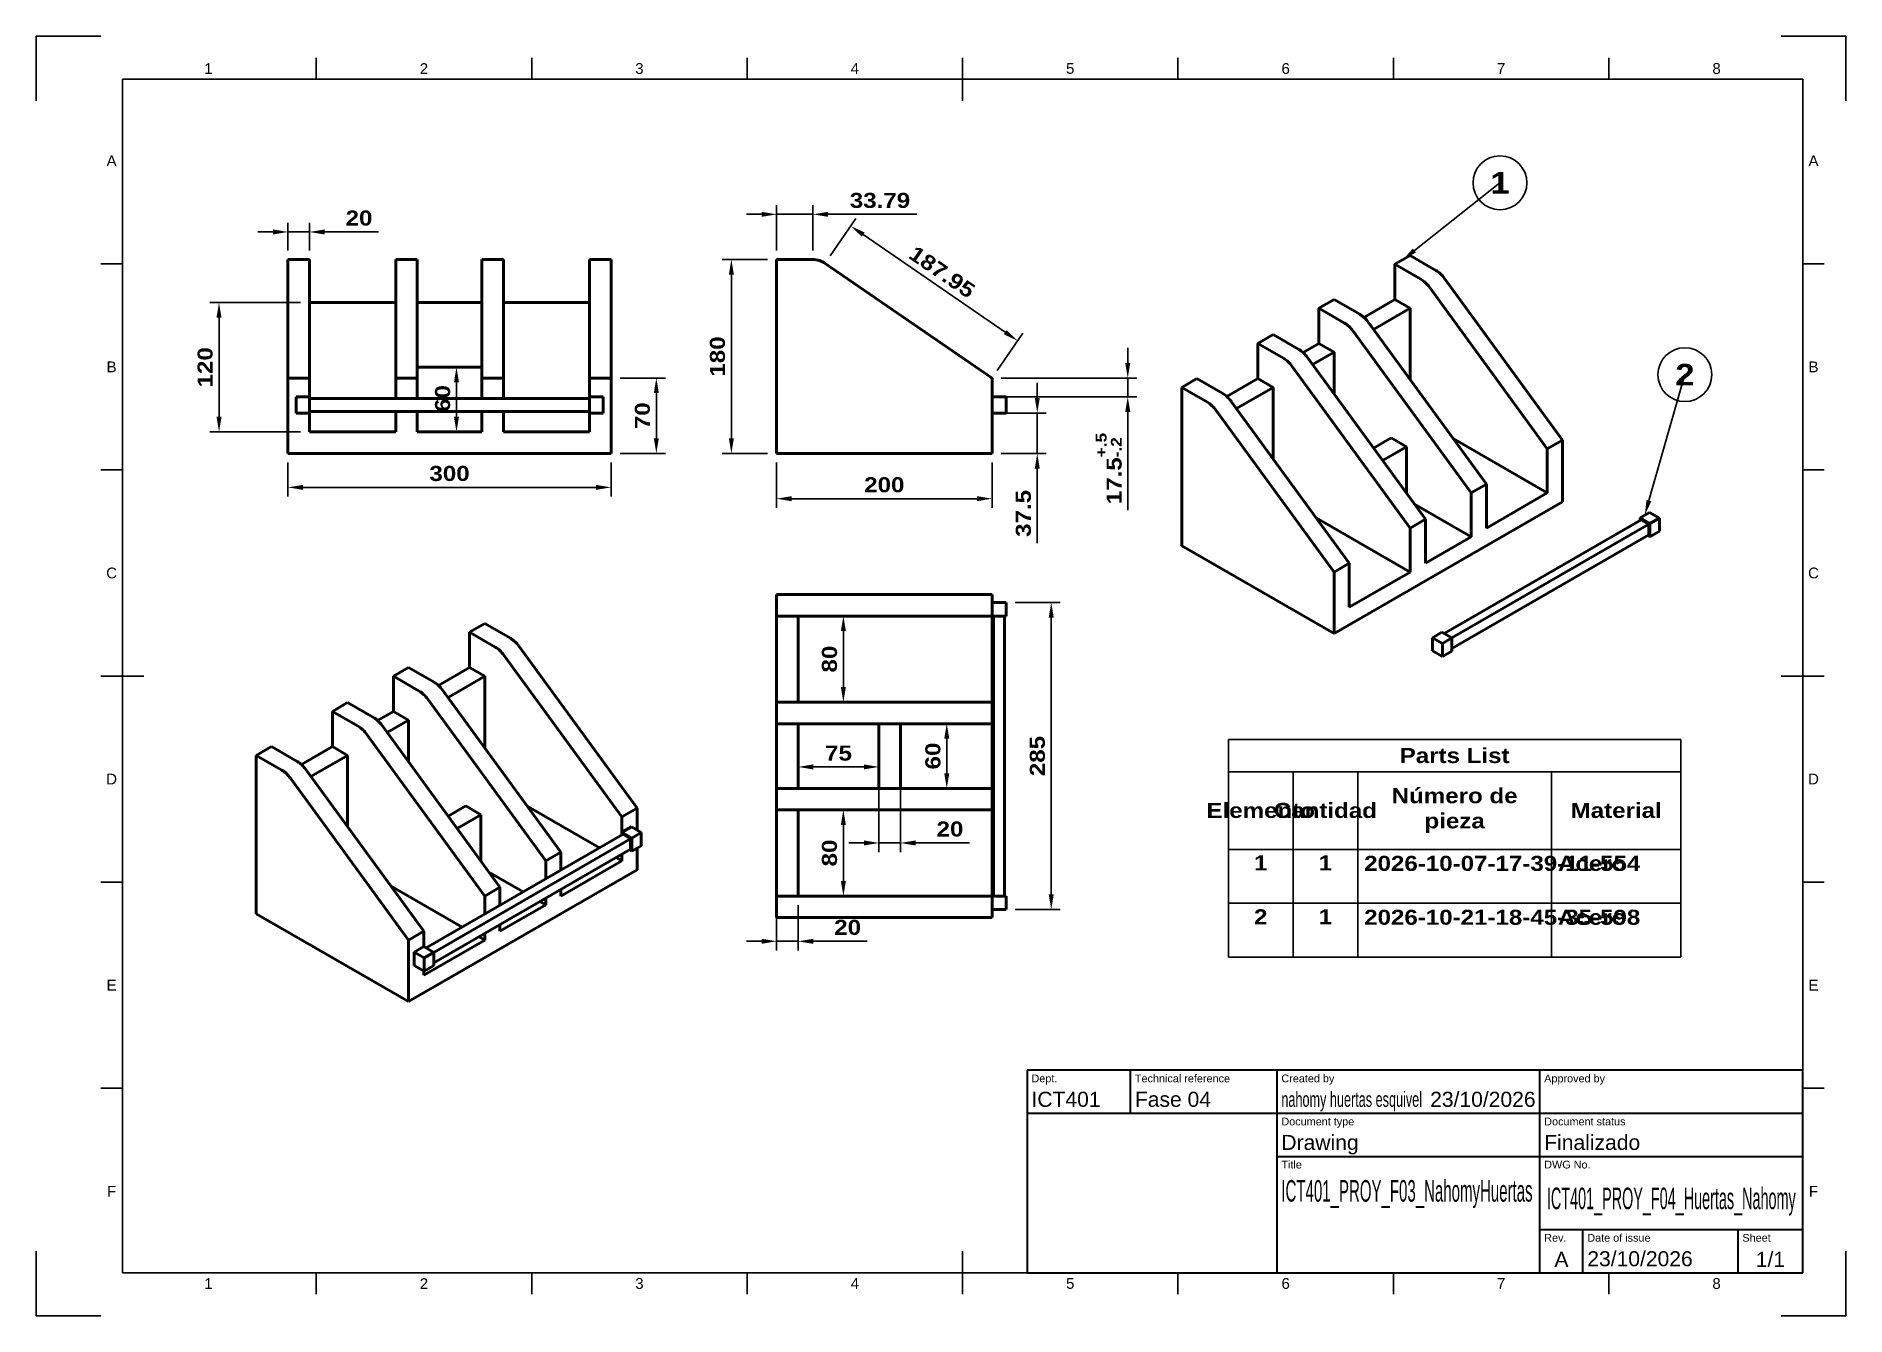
# Model space of a CAD drawing. Header units: millimetres. Extents: x 0 to 420, y 0 to 297.
import ezdxf
from ezdxf import colors
from ezdxf.entities.mleader import LeaderData, LeaderLine
from ezdxf.enums import TextEntityAlignment as Align
from ezdxf.math import Vec2, Vec3

# ---------------------------------------------------------------- set-up
doc = ezdxf.new("R2010")
doc.units = ezdxf.units.MM
doc.header["$LTSCALE"] = 0.75
for name, color, linetype, lineweight in [('Balloons', 7, 'Continuous', 25), ('BORDER', 7, 'Continuous', 25), ('FD_Dimensions', 7, 'Continuous', 25), ('Parts Lists', 7, 'Continuous', 25), ('TITLEBLOCK', 7, 'Continuous', 35), ('Visible', 7, 'Continuous', 50)]:
    doc.layers.add(name, color=color, linetype=linetype, lineweight=lineweight)
doc.styles.add('FusionTitle', font='arial.ttf')
doc.styles.get("Standard").update_dxf_attribs({"font": ''})
doc.styles.get('Standard').set_extended_font_data('Arial Black')
doc.dimstyles.new('Dim-ISO-25', dxfattribs={"dimtxt": 3.5, "dimasz": 3.5, "dimexe": 2.1, "dimexo": 2.1, "dimgap": 1.4, "dimtad": 1, "dimzin": 12, "dimdsep": 46, "dimtxsty": 'Standard', "dimcen": 0, "dimazin": 3, "dimtp": 0.1, "dimtm": 0.1, "dimtfac": 0.714286, "dimtmove": 0, "dimatfit": 3, "dimfxl": 1, "dimtzin": 12, "dimarcsym": 0})

msp = doc.modelspace()

# ---------------------------------------------------------------- blocks, each defined once
blk = doc.blocks.new('ISO_A3_SHEET')
at = {"layer": 'BORDER'}
for p, q in [((65, 292), (65, 287)), ((115, 292), (115, 287)), ((165, 292), (165, 287)), ((215, 292), (215, 282)), ((265, 292), (265, 287)), ((315, 292), (315, 287)), ((365, 292), (365, 287)), ((410, 287), (20, 287)), ((20, 287), (20, 10)), ((410, 287), (410, 10)), ((15, 244.16666), (20, 244.16666)), ((415, 244.16666), (410, 244.16666)), ((15, 196.33333), (20, 196.33333)), ((415, 196.33333), (410, 196.33333)), ((15, 148.5), (25, 148.5)), ((415, 148.5), (405, 148.5)), ((15, 100.66667), (20, 100.66667)), ((415, 100.66667), (410, 100.66667)), ((15, 52.83334), (20, 52.83334)), ((415, 52.83334), (410, 52.83334)), ((215, 5), (215, 15)), ((20, 10), (410, 10)), ((65, 5), (65, 10)), ((115, 5), (115, 10)), ((165, 5), (165, 10)), ((265, 5), (265, 10)), ((315, 5), (315, 10)), ((365, 5), (365, 10))]:
    blk.add_line(p, q, dxfattribs=at)
at = {"layer": 'Defpoints'}
for p, q in [((15, 297), (0, 297)), ((0, 297), (0, 282)), ((420, 297), (405, 297)), ((420, 282), (420, 297)), ((0, 15), (0, 0)), ((420, 0), (420, 15)), ((0, 0), (15, 0)), ((405, 0), (420, 0))]:
    blk.add_line(p, q, dxfattribs=at)
at = {"layer": 'BORDER', "style": 'FusionTitle'}
for s, p in [('1', (40, 289.5)), ('2', (90, 289.5)), ('3', (140, 289.5)), ('4', (190, 289.5)), ('5', (240, 289.5)), ('6', (290, 289.5)), ('7', (340, 289.5)), ('8', (390, 289.5)), ('A', (17.5, 268.08333)), ('A', (412.5, 268.08333)), ('B', (17.5, 220.25)), ('B', (412.5, 220.25)), ('C', (17.5, 172.41667)), ('C', (412.5, 172.41667)), ('D', (17.5, 124.58334)), ('D', (412.5, 124.58334)), ('E', (17.5, 76.75001)), ('E', (412.5, 76.75001)), ('F', (17.5, 28.91668)), ('F', (412.5, 28.91668)), ('1', (40, 7.5)), ('2', (90, 7.5)), ('3', (140, 7.5)), ('4', (190, 7.5)), ('5', (240, 7.5)), ('6', (290, 7.5)), ('7', (340, 7.5)), ('8', (390, 7.5))]:
    blk.add_text(s, height=2.5, dxfattribs=at).set_placement(p, align=Align.MIDDLE)
blk = doc.blocks.new('ISO_TITLEBLOCK')
at = {"layer": 'TITLEBLOCK'}
for p, q in [((0, 47), (-180, 47)), ((-180, 47), (-180, 0)), ((-156, 37), (-156, 47)), ((-122, 0), (-122, 47)), ((-61, 0), (-61, 47)), ((0, 0), (0, 47)), ((-180, 37), (0, 37)), ((-122, 27), (0, 27)), ((-61, 10), (0, 10)), ((-51, 0), (-51, 10)), ((-15, 0), (-15, 10)), ((-180, 0), (0, 0))]:
    blk.add_line(p, q, dxfattribs=at)
at = {"layer": 'TITLEBLOCK', "style": 'FusionTitle'}
for s, p in [('Dept.', (-179, 46)), ('Technical reference', (-155, 46)), ('Created by', (-121, 46)), ('Approved by', (-60, 46)), ('Document type', (-121, 36)), ('Document status', (-60, 36)), ('Title', (-121, 26)), ('DWG No.', (-60, 26)), ('Rev.', (-60, 9)), ('Date of issue', (-50, 9)), ('Sheet', (-14, 9))]:
    blk.add_text(s, height=1.8, dxfattribs=at).set_placement(p, align=Align.TOP_LEFT)
for tag, height, p in [('DEPT', 3.5, (-179, 42)), ('TECHNICAL_REFERENCE', 3.5, (-155, 42)), ('CREATED_BY', 3.5, (-121, 42)), ('APPROVED_BY', 3.5, (-60, 42)), ('DOCUMENT_TYPE', 3.5, (-121, 32)), ('DOCUMENT_STATUS', 3.5, (-60, 32)), ('TITLE_1', 5, (-121, 21.5)), ('TITLE_2', 5, (-121, 14)), ('TITLE_3', 5, (-121, 6.5)), ('DATE_OF_ISSUE', 3.5, (-50, 5))]:
    blk.add_attdef(tag, text='', height=height, dxfattribs=at).set_placement(p, align=Align.TOP_LEFT)
for tag, p in [('CREATED_DATE', (-62, 42)), ('APPROVED_DATE', (-0.99, 42))]:
    blk.add_attdef(tag, text='', height=3.5, dxfattribs=at).set_placement(p, align=Align.TOP_RIGHT)
for tag, height, p in [('DRAWING_NUMBER', 5, (-30.5, 19.75)), ('REV', 3.5, (-56, 4.85)), ('SHEET', 3.5, (-7.5, 4.85))]:
    blk.add_attdef(tag, text='', height=height, dxfattribs=at).set_placement(p, align=Align.TOP_CENTER)
blk = doc.blocks.new('*T48')
at = {"layer": 'Parts Lists', "color": 0, "linetype": 'ByBlock', "lineweight": -2, "transparency": 16777216}
for p, q in [((0, 0), (105, 0)), ((0, 0), (0, -50.515416)), ((105, 0), (105, -50.515416)), ((0, -7.466667), (105, -7.466667)), ((15, -7.466667), (15, -50.515416)), ((30, -7.466667), (30, -50.515416)), ((75, -7.466667), (75, -50.515416)), ((0, -25.490632), (105, -25.490632)), ((0, -38.003024), (105, -38.003024)), ((0, -50.515416), (105, -50.515416))]:
    blk.add_line(p, q, dxfattribs=at)
at = {"layer": 'Parts Lists', "color": 0, "transparency": 16777216, "char_height": 3.5}
for s, insert, width, attachment_point in [('Parts List', (52.5, -3.733333), 102.2, 5), ('Número de pieza', (52.5, -16.478649), 42.2, 5), ('Elemento', (7.5, -16.478649), 12.2, 5), ('Cantidad', (22.5, -16.478649), 12.2, 5), ('Material', (90, -16.478649), 27.2, 5), ('1', (7.5, -26.890632), 12.2, 2), ('1', (22.5, -26.890632), 12.2, 2), ('2026-10-07-17-39-11-554', (31.5, -26.990632), 42, 1), ('Acero', (76.5, -26.990632), 27, 1), ('2', (7.5, -39.403024), 12.2, 2), ('1', (22.5, -39.403024), 12.2, 2), ('2026-10-21-18-45-35-598', (31.5, -39.503024), 42, 1), ('Acero', (76.5, -39.503024), 27, 1)]:
    blk.add_mtext(s, dxfattribs=dict(at, insert=insert, width=width, attachment_point=attachment_point))
blk = doc.blocks.new('*B10')
at = {"transparency": 16777216}
for start, end in [(90, 270), (270, 90)]:
    blk.add_arc((0, 0), 6.25, start, end, dxfattribs=at)
at = {"transparency": 16777216, "insert": (0, 0), "char_height": 5, "attachment_point": 5}
blk.add_mtext('1', dxfattribs=at)
blk = doc.blocks.new('*B11')
at = {"transparency": 16777216}
for start, end in [(90, 270), (270, 90)]:
    blk.add_arc((0, 0), 6.25, start, end, dxfattribs=at)
at = {"transparency": 16777216, "insert": (0, 0), "char_height": 5, "attachment_point": 5}
blk.add_mtext('2', dxfattribs=at)
blk = doc.blocks.new('*D30')
at = {"layer": 'Defpoints', "color": 0, "transparency": 16777216}
for p in [(171.841828, 200.153643), (221.841828, 200.153643), (221.841828, 189.653643)]:
    blk.add_point(p, dxfattribs=at)
at = {"layer": 'FD_Dimensions', "color": 0, "lineweight": -2, "transparency": 16777216}
for p, q in [((171.841828, 198.053643), (171.841828, 187.553643)), ((221.841828, 198.053643), (221.841828, 187.553643)), ((175.341828, 189.653643), (218.341828, 189.653643))]:
    blk.add_line(p, q, dxfattribs=at)
at = {"layer": 'FD_Dimensions', "color": 0, "transparency": 16777216}
for points in [[(175.341828, 190.236976), (175.341828, 189.070309), (171.841828, 189.653643)], [(218.341828, 190.236976), (218.341828, 189.070309), (221.841828, 189.653643)]]:
    blk.add_solid(points, dxfattribs=at)
at = {"layer": 'FD_Dimensions', "color": 0, "transparency": 16777216, "insert": (196.841828, 192.863329), "char_height": 3.5, "attachment_point": 5}
blk.add_mtext('200', dxfattribs=at)
blk = doc.blocks.new('*D31')
at = {"layer": 'Defpoints', "color": 0, "transparency": 16777216}
for p in [(58.431982, 200.153643), (133.431982, 200.153643), (133.431982, 192.276682)]:
    blk.add_point(p, dxfattribs=at)
at = {"layer": 'FD_Dimensions', "color": 0, "lineweight": -2, "transparency": 16777216}
for p, q in [((58.431982, 198.053643), (58.431982, 190.176682)), ((133.431982, 198.053643), (133.431982, 190.176682)), ((61.931982, 192.276682), (129.931982, 192.276682))]:
    blk.add_line(p, q, dxfattribs=at)
at = {"layer": 'FD_Dimensions', "color": 0, "transparency": 16777216}
for points in [[(61.931982, 192.860015), (61.931982, 191.693349), (58.431982, 192.276682)], [(129.931982, 192.860015), (129.931982, 191.693349), (133.431982, 192.276682)]]:
    blk.add_solid(points, dxfattribs=at)
at = {"layer": 'FD_Dimensions', "color": 0, "transparency": 16777216, "insert": (95.931982, 195.486368), "char_height": 3.5, "attachment_point": 5}
blk.add_mtext('300', dxfattribs=at)
blk = doc.blocks.new('*D32')
at = {"layer": 'Defpoints', "color": 0, "transparency": 16777216}
for p in [(180.288879, 255.653643), (171.841828, 245.153643), (180.288879, 245.153643)]:
    blk.add_point(p, dxfattribs=at)
at = {"layer": 'FD_Dimensions', "color": 0, "lineweight": -2, "transparency": 16777216}
for p, q in [((171.841828, 247.253643), (171.841828, 257.753643)), ((180.288879, 247.253643), (180.288879, 257.753643)), ((168.341828, 255.653643), (164.841828, 255.653643)), ((171.841828, 255.653643), (180.288879, 255.653643)), ((183.788879, 255.653643), (204.382535, 255.653643))]:
    blk.add_line(p, q, dxfattribs=at)
at = {"layer": 'FD_Dimensions', "color": 0, "transparency": 16777216}
for points in [[(168.341828, 256.236976), (168.341828, 255.070309), (171.841828, 255.653643)], [(183.788879, 256.236976), (183.788879, 255.070309), (180.288879, 255.653643)]]:
    blk.add_solid(points, dxfattribs=at)
at = {"layer": 'FD_Dimensions', "color": 0, "transparency": 16777216, "insert": (195.835707, 258.863329), "char_height": 3.5, "attachment_point": 5}
blk.add_mtext('33.79', dxfattribs=at)
blk = doc.blocks.new('*D33')
at = {"layer": 'Defpoints', "color": 0, "transparency": 16777216}
for p in [(183.121523, 244.273852), (227.790381, 226.306083), (221.841828, 217.653643)]:
    blk.add_point(p, dxfattribs=at)
at = {"layer": 'FD_Dimensions', "color": 0, "lineweight": -2, "transparency": 16777216}
for p, q in [((184.311234, 246.00434), (190.259786, 254.65678)), ((191.954223, 250.943442), (224.906234, 228.288934)), ((223.031539, 219.384131), (228.980091, 228.036571))]:
    blk.add_line(p, q, dxfattribs=at)
at = {"layer": 'FD_Dimensions', "color": 0, "transparency": 16777216}
for points in [[(192.284698, 251.424133), (191.623747, 250.46275), (189.070076, 252.926292)], [(225.236709, 228.769625), (224.575759, 227.808243), (227.790381, 226.306083)]]:
    blk.add_solid(points, dxfattribs=at)
at = {"layer": 'FD_Dimensions', "color": 0, "transparency": 16777216, "insert": (210.248608, 242.261104), "char_height": 3.5, "attachment_point": 5, "rotation": 325.49147111}
blk.add_mtext('187.95', dxfattribs=at)
blk = doc.blocks.new('*D34')
at = {"layer": 'Defpoints', "color": 0, "transparency": 16777216}
for p in [(225.091828, 165.55035), (225.091828, 94.30035), (235.591828, 94.30035)]:
    blk.add_point(p, dxfattribs=at)
at = {"layer": 'FD_Dimensions', "color": 0, "lineweight": -2, "transparency": 16777216}
for p, q in [((227.191828, 165.55035), (237.691828, 165.55035)), ((235.591828, 162.05035), (235.591828, 97.80035)), ((227.191828, 94.30035), (237.691828, 94.30035))]:
    blk.add_line(p, q, dxfattribs=at)
at = {"layer": 'FD_Dimensions', "color": 0, "transparency": 16777216}
for points in [[(235.008495, 162.05035), (236.175161, 162.05035), (235.591828, 165.55035)], [(235.008495, 97.80035), (236.175161, 97.80035), (235.591828, 94.30035)]]:
    blk.add_solid(points, dxfattribs=at)
at = {"layer": 'FD_Dimensions', "color": 0, "transparency": 16777216, "insert": (232.382142, 129.92535), "char_height": 3.5, "attachment_point": 5, "rotation": 90}
blk.add_mtext('285', dxfattribs=at)
blk = doc.blocks.new('*D35')
at = {"layer": 'Defpoints', "color": 0, "transparency": 16777216}
for p in [(161.341828, 245.153643), (171.841828, 245.153643), (171.841828, 200.153643)]:
    blk.add_point(p, dxfattribs=at)
at = {"layer": 'FD_Dimensions', "color": 0, "lineweight": -2, "transparency": 16777216}
for p, q in [((169.741828, 245.153643), (159.241828, 245.153643)), ((161.341828, 203.653643), (161.341828, 241.653643)), ((169.741828, 200.153643), (159.241828, 200.153643))]:
    blk.add_line(p, q, dxfattribs=at)
at = {"layer": 'FD_Dimensions', "color": 0, "transparency": 16777216}
for points in [[(160.758495, 241.653643), (161.925161, 241.653643), (161.341828, 245.153643)], [(160.758495, 203.653643), (161.925161, 203.653643), (161.341828, 200.153643)]]:
    blk.add_solid(points, dxfattribs=at)
at = {"layer": 'FD_Dimensions', "color": 0, "transparency": 16777216, "insert": (158.132142, 222.653643), "char_height": 3.5, "attachment_point": 5, "rotation": 90}
blk.add_mtext('180', dxfattribs=at)
blk = doc.blocks.new('*D36')
at = {"layer": 'Defpoints', "color": 0, "transparency": 16777216}
for p in [(88.431982, 220.153643), (88.431982, 205.153643), (97.545875, 205.153643)]:
    blk.add_point(p, dxfattribs=at)
at = {"layer": 'FD_Dimensions', "color": 0, "lineweight": -2, "transparency": 16777216}
for p, q in [((90.531982, 220.153643), (99.645875, 220.153643)), ((97.545875, 216.653643), (97.545875, 208.653643)), ((90.531982, 205.153643), (99.645875, 205.153643))]:
    blk.add_line(p, q, dxfattribs=at)
at = {"layer": 'FD_Dimensions', "color": 0, "transparency": 16777216}
for points in [[(96.962542, 216.653643), (98.129208, 216.653643), (97.545875, 220.153643)], [(96.962542, 208.653643), (98.129208, 208.653643), (97.545875, 205.153643)]]:
    blk.add_solid(points, dxfattribs=at)
at = {"layer": 'FD_Dimensions', "color": 0, "transparency": 16777216, "insert": (94.336189, 212.903643), "char_height": 3.5, "attachment_point": 5, "rotation": 90}
blk.add_mtext('60', dxfattribs=at)
blk = doc.blocks.new('*D37')
at = {"layer": 'Defpoints', "color": 0, "transparency": 16777216}
for p in [(176.841828, 162.42535), (176.841828, 142.42535), (187.341828, 142.42535)]:
    blk.add_point(p, dxfattribs=at)
at = {"layer": 'FD_Dimensions', "color": 0, "lineweight": -2, "transparency": 16777216}
for p, q in [((178.941828, 162.42535), (189.441828, 162.42535)), ((187.341828, 158.92535), (187.341828, 145.92535)), ((178.941828, 142.42535), (189.441828, 142.42535))]:
    blk.add_line(p, q, dxfattribs=at)
at = {"layer": 'FD_Dimensions', "color": 0, "transparency": 16777216}
for points in [[(186.758495, 158.92535), (187.925161, 158.92535), (187.341828, 162.42535)], [(186.758495, 145.92535), (187.925161, 145.92535), (187.341828, 142.42535)]]:
    blk.add_solid(points, dxfattribs=at)
at = {"layer": 'FD_Dimensions', "color": 0, "transparency": 16777216, "insert": (184.132142, 152.42535), "char_height": 3.5, "attachment_point": 5, "rotation": 90}
blk.add_mtext('80', dxfattribs=at)
blk = doc.blocks.new('*D38')
at = {"layer": 'Defpoints', "color": 0, "transparency": 16777216}
for p in [(176.841828, 117.42535), (176.841828, 97.42535), (187.341828, 97.42535)]:
    blk.add_point(p, dxfattribs=at)
at = {"layer": 'FD_Dimensions', "color": 0, "lineweight": -2, "transparency": 16777216}
for p, q in [((178.941828, 117.42535), (189.441828, 117.42535)), ((187.341828, 113.92535), (187.341828, 100.92535)), ((178.941828, 97.42535), (189.441828, 97.42535))]:
    blk.add_line(p, q, dxfattribs=at)
at = {"layer": 'FD_Dimensions', "color": 0, "transparency": 16777216}
for points in [[(186.758495, 113.92535), (187.925161, 113.92535), (187.341828, 117.42535)], [(186.758495, 100.92535), (187.925161, 100.92535), (187.341828, 97.42535)]]:
    blk.add_solid(points, dxfattribs=at)
at = {"layer": 'FD_Dimensions', "color": 0, "transparency": 16777216, "insert": (184.132142, 107.42535), "char_height": 3.5, "attachment_point": 5, "rotation": 90}
blk.add_mtext('80', dxfattribs=at)
blk = doc.blocks.new('*D39')
at = {"layer": 'Defpoints', "color": 0, "transparency": 16777216}
for p in [(176.841828, 127.397621), (195.591828, 127.397621), (195.591828, 127.397621)]:
    blk.add_point(p, dxfattribs=at)
at = {"layer": 'FD_Dimensions', "color": 0, "lineweight": -2, "transparency": 16777216}
blk.add_line((180.341828, 127.397621), (192.091828, 127.397621), dxfattribs=at)
at = {"layer": 'FD_Dimensions', "color": 0, "transparency": 16777216}
for points in [[(180.341828, 127.980955), (180.341828, 126.814288), (176.841828, 127.397621)], [(192.091828, 127.980955), (192.091828, 126.814288), (195.591828, 127.397621)]]:
    blk.add_solid(points, dxfattribs=at)
at = {"layer": 'FD_Dimensions', "color": 0, "transparency": 16777216, "insert": (186.216828, 130.577465), "char_height": 3.5, "attachment_point": 5}
blk.add_mtext('75', dxfattribs=at)
blk = doc.blocks.new('*D40')
at = {"layer": 'Defpoints', "color": 0, "transparency": 16777216}
for p in [(221.841828, 137.42535), (211.341828, 122.42535), (221.841828, 122.42535)]:
    blk.add_point(p, dxfattribs=at)
at = {"layer": 'FD_Dimensions', "color": 0, "lineweight": -2, "transparency": 16777216}
for p, q in [((219.741828, 137.42535), (209.241828, 137.42535)), ((211.341828, 133.92535), (211.341828, 125.92535)), ((219.741828, 122.42535), (209.241828, 122.42535))]:
    blk.add_line(p, q, dxfattribs=at)
at = {"layer": 'FD_Dimensions', "color": 0, "transparency": 16777216}
for points in [[(210.758495, 133.92535), (211.925161, 133.92535), (211.341828, 137.42535)], [(210.758495, 125.92535), (211.925161, 125.92535), (211.341828, 122.42535)]]:
    blk.add_solid(points, dxfattribs=at)
at = {"layer": 'FD_Dimensions', "color": 0, "transparency": 16777216, "insert": (208.132142, 129.92535), "char_height": 3.5, "attachment_point": 5, "rotation": 90}
blk.add_mtext('60', dxfattribs=at)
blk = doc.blocks.new('*D41')
at = {"layer": 'Defpoints', "color": 0, "transparency": 16777216}
for p in [(171.841828, 97.42535), (176.841828, 97.42535), (176.841828, 86.92535)]:
    blk.add_point(p, dxfattribs=at)
at = {"layer": 'FD_Dimensions', "color": 0, "lineweight": -2, "transparency": 16777216}
for p, q in [((171.841828, 95.32535), (171.841828, 84.82535)), ((176.841828, 95.32535), (176.841828, 84.82535)), ((168.341828, 86.92535), (164.841828, 86.92535)), ((171.841828, 86.92535), (176.841828, 86.92535)), ((180.341828, 86.92535), (192.83487, 86.92535))]:
    blk.add_line(p, q, dxfattribs=at)
at = {"layer": 'FD_Dimensions', "color": 0, "transparency": 16777216}
for points in [[(168.341828, 87.508683), (168.341828, 86.342016), (171.841828, 86.92535)], [(180.341828, 87.508683), (180.341828, 86.342016), (176.841828, 86.92535)]]:
    blk.add_solid(points, dxfattribs=at)
at = {"layer": 'FD_Dimensions', "color": 0, "transparency": 16777216, "insert": (188.338349, 90.135036), "char_height": 3.5, "attachment_point": 5}
blk.add_mtext('20', dxfattribs=at)
blk = doc.blocks.new('*D42')
at = {"layer": 'Defpoints', "color": 0, "transparency": 16777216}
for p in [(63.431982, 251.561935), (58.431982, 245.153643), (63.431982, 245.153643)]:
    blk.add_point(p, dxfattribs=at)
at = {"layer": 'FD_Dimensions', "color": 0, "lineweight": -2, "transparency": 16777216}
for p, q in [((58.431982, 247.253643), (58.431982, 253.661935)), ((63.431982, 247.253643), (63.431982, 253.661935)), ((54.931982, 251.561935), (51.431982, 251.561935)), ((58.431982, 251.561935), (63.431982, 251.561935)), ((66.931982, 251.561935), (79.425024, 251.561935))]:
    blk.add_line(p, q, dxfattribs=at)
at = {"layer": 'FD_Dimensions', "color": 0, "transparency": 16777216}
for points in [[(54.931982, 252.145269), (54.931982, 250.978602), (58.431982, 251.561935)], [(66.931982, 252.145269), (66.931982, 250.978602), (63.431982, 251.561935)]]:
    blk.add_solid(points, dxfattribs=at)
at = {"layer": 'FD_Dimensions', "color": 0, "transparency": 16777216, "insert": (74.928503, 254.771621), "char_height": 3.5, "attachment_point": 5}
blk.add_mtext('20', dxfattribs=at)
blk = doc.blocks.new('*D43')
at = {"layer": 'Defpoints', "color": 0, "transparency": 16777216}
for p in [(42.431982, 235.153643), (63.431982, 235.153643), (63.431982, 205.153643)]:
    blk.add_point(p, dxfattribs=at)
at = {"layer": 'FD_Dimensions', "color": 0, "lineweight": -2, "transparency": 16777216}
for p, q in [((61.331982, 235.153643), (40.331982, 235.153643)), ((42.431982, 208.653643), (42.431982, 231.653643)), ((61.331982, 205.153643), (40.331982, 205.153643))]:
    blk.add_line(p, q, dxfattribs=at)
at = {"layer": 'FD_Dimensions', "color": 0, "transparency": 16777216}
for points in [[(41.848648, 231.653643), (43.015315, 231.653643), (42.431982, 235.153643)], [(41.848648, 208.653643), (43.015315, 208.653643), (42.431982, 205.153643)]]:
    blk.add_solid(points, dxfattribs=at)
at = {"layer": 'FD_Dimensions', "color": 0, "transparency": 16777216, "insert": (39.222296, 220.153643), "char_height": 3.5, "attachment_point": 5, "rotation": 90}
blk.add_mtext('120', dxfattribs=at)
blk = doc.blocks.new('*D44')
at = {"layer": 'Defpoints', "color": 0, "transparency": 16777216}
for p in [(195.591828, 137.42535), (200.591828, 137.42535), (200.591828, 109.749983)]:
    blk.add_point(p, dxfattribs=at)
at = {"layer": 'FD_Dimensions', "color": 0, "lineweight": -2, "transparency": 16777216}
for p, q in [((195.591828, 135.32535), (195.591828, 107.649983)), ((200.591828, 135.32535), (200.591828, 107.649983)), ((192.091828, 109.749983), (188.591828, 109.749983)), ((195.591828, 109.749983), (200.591828, 109.749983)), ((204.091828, 109.749983), (216.58487, 109.749983))]:
    blk.add_line(p, q, dxfattribs=at)
at = {"layer": 'FD_Dimensions', "color": 0, "transparency": 16777216}
for points in [[(192.091828, 110.333317), (192.091828, 109.16665), (195.591828, 109.749983)], [(204.091828, 110.333317), (204.091828, 109.16665), (200.591828, 109.749983)]]:
    blk.add_solid(points, dxfattribs=at)
at = {"layer": 'FD_Dimensions', "color": 0, "transparency": 16777216, "insert": (212.088349, 112.959669), "char_height": 3.5, "attachment_point": 5}
blk.add_mtext('20', dxfattribs=at)
blk = doc.blocks.new('*D45')
at = {"layer": 'Defpoints', "color": 0, "transparency": 16777216}
for p in [(133.431982, 217.653643), (133.431982, 200.153643), (143.931982, 200.153643)]:
    blk.add_point(p, dxfattribs=at)
at = {"layer": 'FD_Dimensions', "color": 0, "lineweight": -2, "transparency": 16777216}
for p, q in [((135.531982, 217.653643), (146.031982, 217.653643)), ((143.931982, 214.153643), (143.931982, 203.653643)), ((135.531982, 200.153643), (146.031982, 200.153643))]:
    blk.add_line(p, q, dxfattribs=at)
at = {"layer": 'FD_Dimensions', "color": 0, "transparency": 16777216}
for points in [[(143.348648, 214.153643), (144.515315, 214.153643), (143.931982, 217.653643)], [(143.348648, 203.653643), (144.515315, 203.653643), (143.931982, 200.153643)]]:
    blk.add_solid(points, dxfattribs=at)
at = {"layer": 'FD_Dimensions', "color": 0, "transparency": 16777216, "insert": (140.722296, 208.903643), "char_height": 3.5, "attachment_point": 5, "rotation": 90}
blk.add_mtext('70', dxfattribs=at)
blk = doc.blocks.new('*D46')
at = {"layer": 'Defpoints', "color": 0, "transparency": 16777216}
for p in [(221.841828, 209.528643), (221.841828, 200.153643), (232.341828, 200.153643)]:
    blk.add_point(p, dxfattribs=at)
at = {"layer": 'FD_Dimensions', "color": 0, "lineweight": -2, "transparency": 16777216}
for p, q in [((232.341828, 213.028643), (232.341828, 216.528643)), ((223.941828, 209.528643), (234.441828, 209.528643)), ((232.341828, 209.528643), (232.341828, 200.153643)), ((223.941828, 200.153643), (234.441828, 200.153643)), ((232.341828, 196.653643), (232.341828, 179.304529))]:
    blk.add_line(p, q, dxfattribs=at)
at = {"layer": 'FD_Dimensions', "color": 0, "transparency": 16777216}
for points in [[(231.758495, 213.028643), (232.925161, 213.028643), (232.341828, 209.528643)], [(231.758495, 196.653643), (232.925161, 196.653643), (232.341828, 200.153643)]]:
    blk.add_solid(points, dxfattribs=at)
at = {"layer": 'FD_Dimensions', "color": 0, "transparency": 16777216, "insert": (229.132142, 186.229086), "char_height": 3.5, "attachment_point": 5, "rotation": 90}
blk.add_mtext('37.5', dxfattribs=at)
blk = doc.blocks.new('*D47')
at = {"layer": 'Defpoints', "color": 0, "transparency": 16777216}
for p in [(221.841828, 217.653643), (221.841828, 213.278643), (253.341828, 213.278643)]:
    blk.add_point(p, dxfattribs=at)
at = {"layer": 'FD_Dimensions', "color": 0, "lineweight": -2, "transparency": 16777216}
for p, q in [((253.341828, 221.153643), (253.341828, 224.653643)), ((223.941828, 217.653643), (255.441828, 217.653643)), ((253.341828, 217.653643), (253.341828, 213.278643)), ((223.941828, 213.278643), (255.441828, 213.278643)), ((253.341828, 209.778643), (253.341828, 187.020252))]:
    blk.add_line(p, q, dxfattribs=at)
at = {"layer": 'FD_Dimensions', "color": 0, "transparency": 16777216}
for points in [[(252.758495, 221.153643), (253.925161, 221.153643), (253.341828, 217.653643)], [(252.758495, 209.778643), (253.925161, 209.778643), (253.341828, 213.278643)]]:
    blk.add_solid(points, dxfattribs=at)
at = {"layer": 'FD_Dimensions', "color": 0, "transparency": 16777216, "insert": (248.952685, 196.649447), "char_height": 3.5, "attachment_point": 5, "rotation": 90}
blk.add_mtext('17.5{\\H0.71429x;\\S+.5^ -.2;}', dxfattribs=at)

# ---------------------------------------------------------------- dimensions: what is measured, and where the dimension line sits
at = {"layer": 'FD_Dimensions'}
for p1, p2, distance, override, picture, middle in [((171.841828, 245.153643), (180.288879, 245.153643), 10.5, {"dimlfac": 4, "dimclrd": 0, "dimclre": 0}, '*D32', (195.835707, 258.863329)), ((183.121523, 244.273852), (221.841828, 217.653643), 10.5, {"dimlfac": 4, "dimclrd": 0, "dimclre": 0}, '*D33', (210.248608, 242.261104)), ((171.841828, 200.153643), (171.841828, 245.153643), 10.5, {"dimlfac": 4, "dimclrd": 0, "dimclre": 0}, '*D35', (158.132142, 222.653643)), ((63.431982, 205.153643), (63.431982, 235.153643), 21, {"dimlfac": 4, "dimclrd": 0, "dimclre": 0}, '*D43', (39.222296, 220.153643)), ((221.841828, 217.653643), (221.841828, 213.278643), 31.5, {"dimlfac": 4, "dimtol": 1, "dimtp": 0.5, "dimtm": 0.2}, '*D47', (248.952685, 196.649447)), ((133.431982, 217.653643), (133.431982, 200.153643), 10.5, {"dimlfac": 4, "dimclrd": 0, "dimclre": 0}, '*D45', (140.722296, 208.903643)), ((221.841828, 209.528643), (221.841828, 200.153643), 10.5, {"dimlfac": 4, "dimclrd": 0, "dimclre": 0}, '*D46', (229.132142, 186.229086)), ((171.841828, 200.153643), (221.841828, 200.153643), -10.5, {"dimlfac": 4, "dimclrd": 0, "dimclre": 0}, '*D30', (196.841828, 192.863329)), ((225.091828, 165.55035), (225.091828, 94.30035), 10.5, {"dimlfac": 4, "dimclrd": 0, "dimclre": 0}, '*D34', (232.382142, 129.92535)), ((176.841828, 162.42535), (176.841828, 142.42535), 10.5, {"dimlfac": 4, "dimclrd": 0, "dimclre": 0}, '*D37', (184.132142, 152.42535)), ((195.591828, 137.42535), (200.591828, 137.42535), -27.675367, {"dimlfac": 4}, '*D44', (212.088349, 112.959669)), ((221.841828, 137.42535), (221.841828, 122.42535), -10.5, {"dimlfac": 4, "dimclrd": 0, "dimclre": 0}, '*D40', (208.132142, 129.92535)), ((176.841828, 117.42535), (176.841828, 97.42535), 10.5, {"dimlfac": 4, "dimclrd": 0, "dimclre": 0}, '*D38', (184.132142, 107.42535)), ((171.841828, 97.42535), (176.841828, 97.42535), -10.5, {"dimlfac": 4, "dimclrd": 0, "dimclre": 0}, '*D41', (188.338349, 90.135036))]:
    dim = msp.add_aligned_dim(p1=p1, p2=p2, distance=distance, dimstyle='Dim-ISO-25', override=override, dxfattribs=at)
    dim.commit()
    dim.dimension.update_dxf_attribs({"geometry": picture, "text_midpoint": middle})
for base, p1, p2, angle, picture, middle in [((63.431982, 251.561935), (58.431982, 245.153643), (63.431982, 245.153643), 0, '*D42', (74.928503, 251.561935)), ((97.545875, 205.153643), (88.431982, 220.153643), (88.431982, 205.153643), 270, '*D36', (97.545875, 212.903643)), ((133.431982, 192.276682), (58.431982, 200.153643), (133.431982, 200.153643), 0, '*D31', (95.931982, 192.276682))]:
    dim = msp.add_linear_dim(base=base, p1=p1, p2=p2, angle=angle, dimstyle='Dim-ISO-25', override={"dimlfac": 4}, dxfattribs=at)
    dim.commit()
    dim.dimension.update_dxf_attribs({"geometry": picture, "text_midpoint": middle, "dimtype": 161})
dim = msp.add_linear_dim(base=(195.591828, 127.397621), p1=(176.841828, 127.397621), p2=(195.591828, 127.397621), angle=180, dimstyle='Dim-ISO-25', override={"dimlfac": 4, "dimclrd": 0, "dimclre": 0}, dxfattribs=at)
dim.commit()
dim.dimension.update_dxf_attribs({"geometry": '*D39', "text_midpoint": (186.216828, 130.577465)})

# ---------------------------------------------------------------- linework, layer by layer
at = {"layer": 'Visible', "extrusion": (0, 1, 0)}
for p, q in [((63.431982, 245.153643), (58.431982, 245.153643)), ((58.431982, 244.273852), (58.431982, 245.153643)), ((58.431982, 217.653643), (58.431982, 244.273852)), ((63.431982, 245.153643), (63.431982, 244.273852)), ((63.431982, 244.273852), (63.431982, 217.653643)), ((88.431982, 245.153643), (83.431982, 245.153643)), ((83.431982, 244.273852), (83.431982, 245.153643)), ((83.431982, 217.653643), (83.431982, 244.273852)), ((88.431982, 245.153643), (88.431982, 244.273852)), ((88.431982, 244.273852), (88.431982, 217.653643)), ((108.431982, 245.153643), (103.431982, 245.153643)), ((103.431982, 244.273852), (103.431982, 245.153643)), ((103.431982, 217.653643), (103.431982, 244.273852)), ((108.431982, 245.153643), (108.431982, 244.273852)), ((108.431982, 244.273852), (108.431982, 217.653643)), ((133.431982, 245.153643), (128.431982, 245.153643)), ((128.431982, 244.273852), (128.431982, 245.153643)), ((128.431982, 217.653643), (128.431982, 244.273852)), ((133.431982, 245.153643), (133.431982, 244.273852)), ((133.431982, 244.273852), (133.431982, 217.653643)), ((171.841828, 245.153643), (180.288879, 245.153643)), ((171.841828, 200.153643), (171.841828, 245.153643)), ((221.841828, 217.653643), (183.121523, 244.273852)), ((63.431982, 235.153643), (83.431982, 235.153643)), ((88.431982, 235.153643), (103.431982, 235.153643)), ((108.431982, 235.153643), (128.431982, 235.153643)), ((88.431982, 220.153643), (103.431982, 220.153643)), ((58.431982, 200.153643), (58.431982, 217.653643)), ((63.431982, 217.653643), (58.431982, 217.653643)), ((63.431982, 213.278643), (63.431982, 217.653643)), ((88.431982, 217.653643), (83.431982, 217.653643)), ((83.431982, 212.903643), (83.431982, 217.653643)), ((88.431982, 212.903643), (88.431982, 217.653643)), ((103.431982, 212.903643), (103.431982, 217.653643)), ((108.431982, 217.653643), (103.431982, 217.653643)), ((108.431982, 212.903643), (108.431982, 217.653643)), ((133.431982, 217.653643), (128.431982, 217.653643)), ((128.431982, 213.278643), (128.431982, 217.653643)), ((133.431982, 200.153643), (133.431982, 217.653643)), ((221.841828, 200.153643), (221.841828, 217.653643)), ((63.431982, 213.278643), (60.306982, 213.278643)), ((60.306982, 209.528643), (60.306982, 213.278643)), ((63.431982, 213.278643), (63.431982, 209.528643)), ((63.431982, 212.903643), (128.431982, 212.903643)), ((128.431982, 209.528643), (128.431982, 213.278643)), ((128.431982, 213.278643), (131.556982, 213.278643)), ((131.556982, 213.278643), (131.556982, 209.528643)), ((225.091828, 213.278643), (221.841828, 213.278643)), ((225.091828, 209.528643), (225.091828, 213.278643)), ((63.431982, 209.528643), (60.306982, 209.528643)), ((128.431982, 209.903643), (63.431982, 209.903643)), ((63.431982, 205.153643), (63.431982, 209.528643)), ((83.431982, 205.153643), (83.431982, 209.903643)), ((88.431982, 205.153643), (88.431982, 209.903643)), ((103.431982, 205.153643), (103.431982, 209.903643)), ((108.431982, 205.153643), (108.431982, 209.903643)), ((128.431982, 205.153643), (128.431982, 209.528643)), ((128.431982, 209.528643), (131.556982, 209.528643)), ((221.841828, 209.528643), (225.091828, 209.528643)), ((63.431982, 205.153643), (83.431982, 205.153643)), ((88.431982, 205.153643), (103.431982, 205.153643)), ((108.431982, 205.153643), (128.431982, 205.153643)), ((58.431982, 200.153643), (133.431982, 200.153643)), ((171.841828, 200.153643), (221.841828, 200.153643))]:
    msp.add_line(p, q, dxfattribs=at)
at = {"layer": 'Visible', "extrusion": (0, 0.816497, 0.57735)}
for p, q in [((318.90144, 246.099953), (315.365906, 244.058711)), ((315.365906, 244.058711), (321.338873, 240.610217)), ((315.365906, 235.893745), (315.365906, 244.058711)), ((324.874407, 242.651458), (318.90144, 246.099953)), ((326.877389, 240.776691), (354.256779, 203.233882)), ((301.22377, 235.893745), (297.688236, 233.852504)), ((307.196737, 232.445251), (301.22377, 235.893745)), ((315.365906, 235.893745), (308.160847, 231.733903)), ((315.365906, 235.893745), (318.90144, 233.852504)), ((350.721245, 201.192641), (323.341855, 238.735449)), ((297.688236, 233.852504), (303.661203, 230.40401)), ((297.688236, 225.687538), (297.688236, 233.852504)), ((310.389969, 228.938404), (318.90144, 233.852504)), ((318.90144, 233.852504), (318.90144, 217.267417)), ((287.081635, 227.72878), (283.546101, 225.687538)), ((293.054602, 224.280285), (287.081635, 227.72878)), ((333.043575, 190.986433), (305.664185, 228.529242)), ((309.199719, 230.570483), (336.579109, 193.027675)), ((283.546101, 225.687538), (289.519068, 222.239044)), ((283.546101, 217.522572), (283.546101, 225.687538)), ((297.688236, 225.687538), (294.018711, 223.568937)), ((296.247834, 220.773438), (301.22377, 223.646297)), ((301.22377, 223.646297), (297.688236, 225.687538)), ((301.22377, 213.9504), (301.22377, 223.646297)), ((318.90144, 182.821468), (291.522049, 220.364276)), ((295.057583, 222.405517), (322.436974, 184.862709)), ((269.403965, 217.522572), (265.868431, 215.481331)), ((265.868431, 215.481331), (271.841398, 212.032837)), ((265.868431, 178.738985), (265.868431, 215.481331)), ((275.376932, 214.074078), (269.403965, 217.522572)), ((283.546101, 217.522572), (276.341042, 213.36273)), ((278.570164, 210.567231), (287.081635, 215.481331)), ((287.081635, 215.481331), (283.546101, 217.522572)), ((287.081635, 198.896244), (287.081635, 215.481331)), ((301.22377, 172.61526), (273.84438, 210.158069)), ((277.379914, 212.19931), (304.759304, 174.656502)), ((314.482022, 203.744192), (310.389969, 201.381645)), ((312.4851, 198.508786), (318.017556, 201.702951)), ((314.482022, 203.744192), (318.017556, 201.702951)), ((318.017556, 201.702951), (318.017556, 190.922645)), ((350.721245, 190.986433), (328.865217, 203.605017)), ((354.256779, 203.233882), (350.721245, 201.192641)), ((354.256779, 188.945192), (354.256779, 203.233882)), ((350.721245, 190.986433), (350.721245, 201.192641)), ((336.579109, 193.027675), (333.043575, 190.986433)), ((333.043575, 180.780226), (333.043575, 190.986433)), ((336.579109, 182.821468), (336.579109, 193.027675)), ((336.579109, 182.821468), (350.721245, 190.986433)), ((318.90144, 172.61526), (297.045412, 185.233844)), ((301.22377, 158.32657), (354.256779, 188.945192)), ((322.436974, 184.862709), (318.90144, 182.821468)), ((333.043575, 180.780226), (319.865676, 188.38849)), ((322.436974, 174.656502), (322.436974, 184.862709)), ((372.237511, 185.198046), (374.44722, 186.473822)), ((374.535608, 183.871239), (372.237511, 185.198046)), ((372.237511, 185.198046), (372.237511, 184.585674)), ((374.44722, 186.473822), (376.745317, 185.147015)), ((374.535608, 183.871239), (376.745317, 185.147015)), ((376.745317, 185.147015), (376.745317, 182.085153)), ((318.90144, 172.61526), (318.90144, 182.821468)), ((322.436974, 174.656502), (333.043575, 180.780226)), ((372.502676, 184.738767), (326.8059, 158.355721)), ((328.573667, 157.3351), (374.270443, 183.718146)), ((374.270443, 181.268656), (328.573667, 154.885611)), ((374.270443, 183.718146), (372.502676, 184.738767)), ((374.005278, 181.115563), (374.535608, 180.809377)), ((374.270443, 181.268656), (374.270443, 183.718146)), ((374.535608, 180.809377), (374.535608, 183.871239)), ((374.535608, 180.809377), (376.745317, 182.085153)), ((265.868431, 178.738985), (301.22377, 158.32657)), ((304.759304, 174.656502), (301.22377, 172.61526)), ((301.22377, 158.32657), (301.22377, 172.61526)), ((304.759304, 164.450295), (304.759304, 174.656502)), ((304.759304, 164.450295), (318.90144, 172.61526)), ((104.109423, 160.695069), (100.573889, 158.653828)), ((110.08239, 157.246575), (104.109423, 160.695069)), ((100.573889, 158.653828), (106.546856, 155.205334)), ((100.573889, 150.488862), (100.573889, 158.653828)), ((326.27557, 158.661907), (324.065861, 157.386131)), ((324.065861, 157.386131), (324.065861, 154.324269)), ((326.363958, 156.059324), (324.065861, 157.386131)), ((326.27557, 158.661907), (328.573667, 157.3351)), ((328.573667, 157.3351), (326.363958, 156.059324)), ((326.363958, 152.997462), (326.363958, 156.059324)), ((328.573667, 157.3351), (328.573667, 154.273238)), ((135.929228, 115.787757), (108.549838, 153.330566)), ((112.085372, 155.371807), (139.464762, 117.828999)), ((324.065861, 154.324269), (326.363958, 152.997462)), ((328.573667, 154.273238), (326.363958, 152.997462)), ((86.431753, 150.488862), (82.896219, 148.447621)), ((82.896219, 148.447621), (88.869186, 144.999126)), ((82.896219, 140.282655), (82.896219, 148.447621)), ((92.40472, 147.040368), (86.431753, 150.488862)), ((100.573889, 150.488862), (93.36883, 146.329019)), ((95.597952, 143.533521), (104.109423, 148.447621)), ((100.573889, 150.488862), (104.109423, 148.447621)), ((104.109423, 148.447621), (104.109423, 131.862534)), ((118.251559, 105.58155), (90.872168, 143.124359)), ((94.407702, 145.1656), (121.787092, 107.622792)), ((72.289618, 142.323896), (68.754084, 140.282655)), ((68.754084, 140.282655), (74.727051, 136.834161)), ((68.754084, 132.117689), (68.754084, 140.282655)), ((78.262585, 138.875402), (72.289618, 142.323896)), ((82.896219, 140.282655), (79.226694, 138.164053)), ((86.431753, 138.241413), (82.896219, 140.282655)), ((104.109423, 97.416584), (76.730033, 134.959393)), ((80.265567, 137.000634), (107.644957, 99.457826)), ((81.455817, 135.368555), (86.431753, 138.241413)), ((86.431753, 128.545516), (86.431753, 138.241413)), ((54.611948, 132.117689), (51.076414, 130.076448)), ((60.584915, 128.669195), (54.611948, 132.117689)), ((68.754084, 132.117689), (61.549025, 127.957846)), ((72.289618, 130.076448), (68.754084, 132.117689)), ((51.076414, 130.076448), (57.049381, 126.627953)), ((51.076414, 93.334101), (51.076414, 130.076448)), ((62.587897, 126.794427), (89.967287, 89.251618)), ((63.778147, 125.162348), (72.289618, 130.076448)), ((72.289618, 113.491361), (72.289618, 130.076448)), ((86.431753, 87.210377), (59.052363, 124.753185)), ((99.690006, 118.339309), (95.597952, 115.976761)), ((99.690006, 118.339309), (103.225539, 116.298068)), ((130.714316, 108.592381), (114.0732, 118.200134)), ((139.464762, 117.828999), (135.929228, 115.787757)), ((139.464762, 112.725895), (139.464762, 117.828999)), ((97.693084, 113.103903), (103.225539, 116.298068)), ((103.225539, 116.298068), (103.225539, 105.517761)), ((135.929228, 111.603212), (135.929228, 115.787757)), ((135.929228, 112.215585), (138.138937, 113.491361)), ((138.138937, 113.491361), (140.437034, 112.164554)), ((136.194393, 111.756305), (90.497617, 85.37326)), ((92.265384, 84.352639), (137.96216, 110.735685)), ((138.227325, 110.888778), (135.929228, 112.215585)), ((135.929228, 112.215585), (135.929228, 111.603212)), ((137.96216, 110.735685), (136.194393, 111.756305)), ((137.96216, 108.286195), (137.96216, 110.735685)), ((138.227325, 110.888778), (140.437034, 112.164554)), ((138.227325, 107.826916), (138.227325, 110.888778)), ((140.437034, 112.164554), (140.437034, 109.102692)), ((137.96216, 108.286195), (92.265384, 81.903149)), ((121.787092, 107.622792), (118.251559, 105.58155)), ((118.251559, 101.397005), (118.251559, 105.58155)), ((121.787092, 103.438247), (121.787092, 107.622792)), ((121.787092, 97.416584), (135.929228, 105.58155)), ((135.929228, 105.58155), (134.603403, 106.347016)), ((135.929228, 105.58155), (135.929228, 107.112481)), ((137.696995, 108.133102), (138.227325, 107.826916)), ((138.227325, 107.826916), (140.437034, 109.102692)), ((139.464762, 103.540309), (139.464762, 108.54135)), ((86.431753, 72.921687), (139.464762, 103.540309)), ((113.036646, 98.386174), (105.073659, 102.983606)), ((98.89451, 90.221208), (82.253395, 99.828961)), ((107.644957, 99.457826), (104.109423, 97.416584)), ((104.109423, 93.232039), (104.109423, 97.416584)), ((107.644957, 95.273281), (107.644957, 99.457826)), ((118.251559, 95.375343), (118.251559, 96.906274)), ((121.787092, 97.416584), (121.787092, 98.947515)), ((51.076414, 93.334101), (86.431753, 72.921687)), ((107.644957, 89.251618), (118.251559, 95.375343)), ((118.251559, 95.375343), (116.925733, 96.140808)), ((89.967287, 89.251618), (86.431753, 87.210377)), ((89.967287, 85.679446), (89.967287, 89.251618)), ((104.109423, 87.210377), (104.109423, 88.741308)), ((107.644957, 89.251618), (107.644957, 90.78255)), ((86.431753, 72.921687), (86.431753, 87.210377)), ((89.967287, 85.679446), (87.757579, 84.40367)), ((87.757579, 84.40367), (87.757579, 81.341808)), ((90.055676, 83.076863), (87.757579, 84.40367)), ((89.967287, 79.045411), (104.109423, 87.210377)), ((89.967287, 85.679446), (92.265384, 84.352639)), ((92.265384, 84.352639), (90.055676, 83.076863)), ((92.265384, 84.352639), (92.265384, 81.290777)), ((104.109423, 87.210377), (102.783598, 87.975843)), ((87.757579, 81.341808), (90.055676, 80.015001)), ((89.967287, 79.045411), (89.967287, 80.066032)), ((90.055676, 80.015001), (90.055676, 83.076863)), ((92.265384, 81.290777), (90.055676, 80.015001))]:
    msp.add_line(p, q, dxfattribs=at)
at = {"layer": 'Visible'}
for p, q in [((180.288879, 167.42535), (171.841828, 167.42535)), ((171.841828, 167.42535), (171.841828, 162.42535)), ((180.288879, 167.42535), (183.121523, 167.42535)), ((183.121523, 167.42535), (221.841828, 167.42535)), ((221.841828, 167.42535), (221.841828, 162.42535)), ((221.841828, 165.55035), (225.091828, 165.55035)), ((225.091828, 162.42535), (225.091828, 165.55035)), ((171.841828, 162.42535), (171.841828, 142.42535)), ((171.841828, 162.42535), (180.288879, 162.42535)), ((176.841828, 142.42535), (176.841828, 162.42535)), ((183.121523, 162.42535), (180.288879, 162.42535)), ((221.841828, 162.42535), (183.121523, 162.42535)), ((221.841828, 142.42535), (221.841828, 162.42535)), ((225.091828, 162.42535), (221.841828, 162.42535)), ((222.216828, 162.42535), (222.216828, 97.42535)), ((224.716828, 97.42535), (224.716828, 162.42535)), ((180.288879, 142.42535), (171.841828, 142.42535)), ((171.841828, 142.42535), (171.841828, 137.42535)), ((180.288879, 142.42535), (183.121523, 142.42535)), ((183.121523, 142.42535), (221.841828, 142.42535)), ((221.841828, 142.42535), (221.841828, 137.42535)), ((171.841828, 137.42535), (180.288879, 137.42535)), ((171.841828, 137.42535), (171.841828, 122.42535)), ((176.841828, 122.42535), (176.841828, 137.42535)), ((183.121523, 137.42535), (180.288879, 137.42535)), ((221.841828, 137.42535), (183.121523, 137.42535)), ((195.591828, 137.42535), (195.591828, 122.42535)), ((200.591828, 122.42535), (200.591828, 137.42535)), ((221.841828, 122.42535), (221.841828, 137.42535)), ((180.288879, 122.42535), (171.841828, 122.42535)), ((171.841828, 122.42535), (171.841828, 117.42535)), ((180.288879, 122.42535), (183.121523, 122.42535)), ((183.121523, 122.42535), (221.841828, 122.42535)), ((221.841828, 122.42535), (221.841828, 117.42535)), ((171.841828, 117.42535), (180.288879, 117.42535)), ((171.841828, 117.42535), (171.841828, 97.42535)), ((176.841828, 97.42535), (176.841828, 117.42535)), ((183.121523, 117.42535), (180.288879, 117.42535)), ((221.841828, 117.42535), (183.121523, 117.42535)), ((221.841828, 97.42535), (221.841828, 117.42535)), ((180.288879, 97.42535), (171.841828, 97.42535)), ((171.841828, 97.42535), (171.841828, 92.42535)), ((180.288879, 97.42535), (183.121523, 97.42535)), ((183.121523, 97.42535), (221.841828, 97.42535)), ((221.841828, 97.42535), (221.841828, 92.42535)), ((221.841828, 97.42535), (225.091828, 97.42535)), ((225.091828, 97.42535), (225.091828, 94.30035)), ((171.841828, 92.42535), (180.288879, 92.42535)), ((183.121523, 92.42535), (180.288879, 92.42535)), ((221.841828, 92.42535), (183.121523, 92.42535)), ((225.091828, 94.30035), (221.841828, 94.30035))]:
    msp.add_line(p, q, dxfattribs=at)
at = {"layer": 'Visible', "extrusion": (1e-16, 0, -1)}
msp.add_arc((-180.288879, 240.153643), 5, 90, 124.508523, dxfattribs=at)
at = {"layer": 'Visible', "extrusion": (-1e-16, -2e-16, -1)}
for centre in [(321.338873, 236.527734), (303.661203, 226.321527), (289.519068, 218.156561), (271.841398, 207.950354), (106.546856, 151.122851), (88.869186, 140.916644), (74.727051, 132.751678), (57.049381, 122.54547)]:
    msp.add_ellipse(centre, major_axis=(-2.5, 4.330127), ratio=0.5773502692, start_param=0.7853981634, end_param=1.3876855095, dxfattribs=at)
at = {"layer": 'Visible'}
for centre in [(324.874407, 238.568976), (307.196737, 228.362768), (293.054602, 220.197803), (275.376932, 209.991595), (110.08239, 153.164092), (92.40472, 142.957885), (78.262585, 134.792919), (60.584915, 124.586712)]:
    msp.add_ellipse(centre, major_axis=(-2.5, 4.330127), ratio=0.5773502692, start_param=-1.3876855095, end_param=-0.7853981634, dxfattribs=at)

# ---------------------------------------------------------------- block references
msp.add_blockref('*T48', (276.708364, 133.753337))
at = {"layer": 'BORDER'}
msp.add_blockref('ISO_A3_SHEET', (0, 0), dxfattribs=at)
at = {"layer": 'TITLEBLOCK'}
ref = msp.add_blockref('ISO_TITLEBLOCK', (410, 10), dxfattribs=at)
ref.add_attrib('DATE_OF_ISSUE', '23/10/2026', dxfattribs={"height": 3.5, "style": 'FusionTitle'}).set_placement((360, 15), align=Align.TOP_LEFT)
ref.add_attrib('REV', 'A', dxfattribs={"height": 3.5, "style": 'FusionTitle'}).set_placement((354, 14.85), align=Align.TOP_CENTER)
ref.add_attrib('DOCUMENT_STATUS', 'Finalizado', dxfattribs={"height": 3.5, "style": 'FusionTitle'}).set_placement((350, 42), align=Align.TOP_LEFT)
ref.add_attrib('DOCUMENT_TYPE', 'Drawing', dxfattribs={"height": 3.5, "style": 'FusionTitle'}).set_placement((289, 42), align=Align.TOP_LEFT)
ref.add_attrib('CREATED_DATE', '23/10/2026', dxfattribs={"height": 3.5, "style": 'FusionTitle'}).set_placement((348, 52), align=Align.TOP_RIGHT)
ref.add_attrib('SHEET', '1/1', dxfattribs={"height": 3.5, "style": 'FusionTitle'}).set_placement((402.5, 14.85), align=Align.TOP_CENTER)
ref.add_attrib('DRAWING_NUMBER', 'ICT401_PROY_F04_Huertas_Nahomy', dxfattribs={"height": 5, "style": 'FusionTitle', "width": 0.478294}).set_placement((379.5, 29.751432), align=Align.TOP_CENTER)
ref.add_attrib('TITLE_1', 'ICT401_PROY_F03_NahomyHuertas', dxfattribs={"height": 5, "style": 'FusionTitle', "width": 0.498962}).set_placement((289, 31.5), align=Align.TOP_LEFT)
ref.add_attrib('CREATED_BY', 'nahomy huertas esquivel', dxfattribs={"height": 3.5, "style": 'FusionTitle', "width": 0.600621}).set_placement((289, 52), align=Align.TOP_LEFT)
ref.add_attrib('TECHNICAL_REFERENCE', 'Fase 04', dxfattribs={"height": 3.5, "style": 'FusionTitle'}).set_placement((255, 52), align=Align.TOP_LEFT)
ref.add_attrib('DEPT', 'ICT401', dxfattribs={"height": 3.5, "style": 'FusionTitle'}).set_placement((231, 52), align=Align.TOP_LEFT)

msp.set_redraw_order([(e.dxf.handle, doc.entitydb.next_handle()) for e in msp.query("TEXT MTEXT ATTDEF DIMENSION ARC_DIMENSION")])  # texts and dimensions are drawn at this point

# ---------------------------------------------------------------- leaders
at = {"layer": 'Balloons'}
ml = msp.add_multileader_block('Standard', dxfattribs=at)
ml.set_content('*B10', color=256)
ml.set_leader_properties()
ml.build(insert=Vec2(0, 0))
ml.multileader.update_dxf_attribs({"has_dogleg": 0, "arrow_head_size": 3.5, "block_connection_type": 1})
ctx = ml.context
ctx.base_point, ctx.char_height, ctx.arrow_head_size = Vec3(339.736824, 262.969835), 3.5, 3.5
ctx.attachment_type = 1
notes = []
notes.append((ctx, [(0, (1, 1, 0), (331.736824, 262.969835), (1, 0), 8, [(0, [(317.133673, 245.079332)], 0, [])])]))
ctx.block.insert = Vec3(339.736824, 262.969835)
ml = msp.add_multileader_block('Standard', dxfattribs=at)
ml.set_content('*B11', color=256)
ml.set_leader_properties()
ml.build(insert=Vec2(0, 0))
ml.multileader.update_dxf_attribs({"has_dogleg": 0, "arrow_head_size": 3.5, "block_connection_type": 1})
ctx = ml.context
ctx.base_point, ctx.char_height, ctx.arrow_head_size = Vec3(382.649943, 218.440005), 3.5, 3.5
ctx.attachment_type = 1
notes.append((ctx, [(0, (1, 1, 0), (374.649943, 218.440005), (1, 0), 8, [(0, [(373.342365, 185.835934)], 0, [])])]))
ctx.block.insert = Vec3(382.649943, 218.440005)
for ctx, leaders in notes:
    for number, flags, end, landing, length, lines in leaders:
        leader = LeaderData()
        leader.index, (leader.has_last_leader_line, leader.has_dogleg_vector, leader.attachment_direction) = number, flags
        leader.last_leader_point, leader.dogleg_vector, leader.dogleg_length = Vec3(end), Vec3(landing), length
        for number, points, colour, breaks in lines:
            line = LeaderLine()
            line.index, line.vertices, line.color, line.breaks = number, Vec3.list(points), colors.encode_raw_color(colour), breaks
            leader.lines.append(line)
        ctx.leaders.append(leader)

doc.saveas('drawing.dxf')
